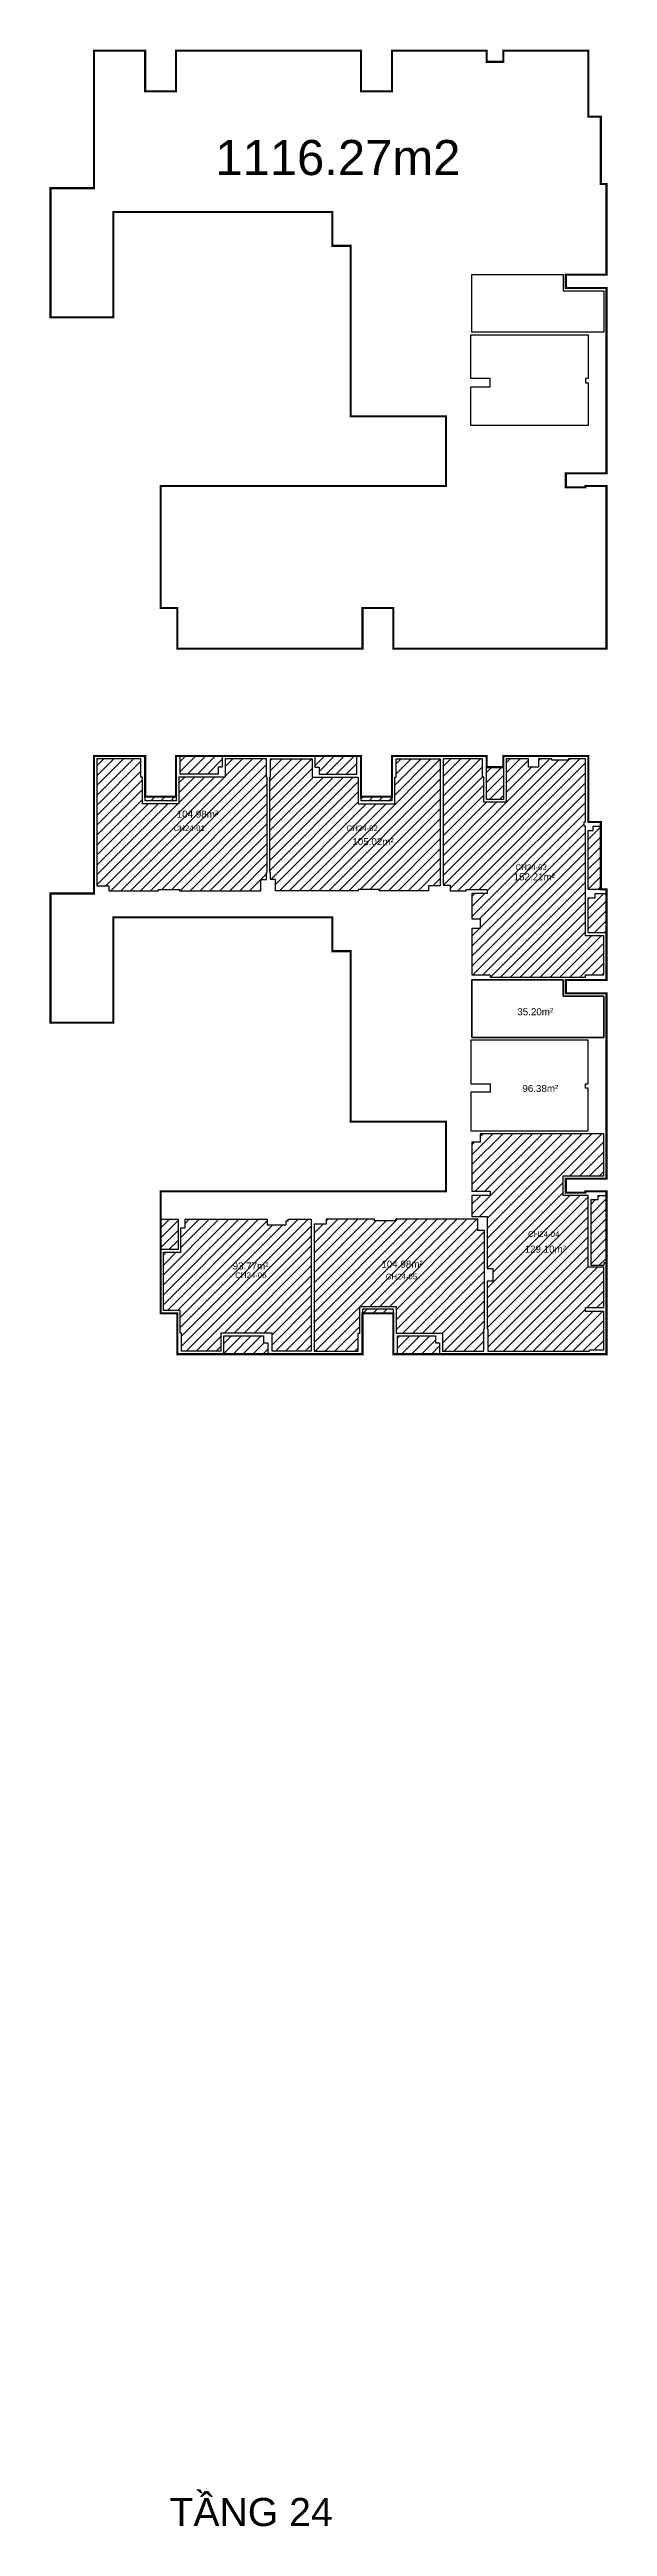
# Model space of a CAD drawing. Header units: millimetres. Extents: x -1033108 to 51274, y -86347 to 92949.
# Drawn here: x 11474 to 51274, y -83446 to 92949 of the extents above; entities that cross this region are included whole.
import ezdxf
from ezdxf.enums import TextEntityAlignment as Align

# ---------------------------------------------------------------- set-up
doc = ezdxf.new("R2010")
doc.units = ezdxf.units.MM
doc.header["$MEASUREMENT"] = 0
doc.linetypes.add('Hidden 1_8_', pattern=[4.7625, 3.175, -1.5875])
doc.layers.add('CHU', color=181, linetype='Continuous', lineweight=5)
doc.layers.add('DT 1', color=230, linetype='Continuous')
doc.layers.add('DT CH', color=5, linetype='Continuous')
doc.styles.add('Arial_3', font='arial_0.ttf', dxfattribs={"height": 400})
doc.styles.add('Arial_6', font='arial_0.ttf', dxfattribs={"height": 440})
doc.styles.get("Standard").update_dxf_attribs({"font": 'arial_0.ttf'})
pattern_1 = [(45, (-384594.06, -65464.5), (-353.5534, 353.5534), [])]

msp = doc.modelspace()

# ---------------------------------------------------------------- texts
at = {"layer": 'CHU', "color": 7, "attachment_point": 3, "line_spacing_factor": 0.936439}
for s, insert, char_height, width, style in [('\\pt2540,5080,7620,10160,12700,15240,17780,20320,22860,25400,27940,30480,33020,35560,38100,40640,43180,45720,48260,50800,53340,55880,58420,60960,63500,66040,68580,71120,73660,76200,78740,81280;CH24-01', (22557, 37692), 400, 2298.76, 'Arial_3'), ('\\pt2540,5080,7620,10160,12700,15240,17780,20320,22860,25400,27940,30480,33020,35560,38100,40640,43180,45720,48260,50800,53340,55880,58420,60960,63500,66040,68580,71120,73660,76200,78740,81280;CH24-02', (34895, 37692), 400, 2298.76, 'Arial_3'), ('\\pt2540,5080,7620,10160,12700,15240,17780,20320,22860,25400,27940,30480,33020,35560,38100,40640,43180,45720,48260,50800,53340,55880,58420,60960,63500,66040,68580,71120,73660,76200,78740,81280;CH24-03', (46946, 34917), 400, 2298.76, 'Arial_3'), ('\\pt2540,5080,7620,10160,12700,15240,17780,20320,22860,25400,27940,30480,33020,35560,38100,40640,43180,45720,48260,50800,53340,55880,58420,60960,63500,66040,68580,71120,73660,76200,78740,81280;CH24-04', (47839, 8788), 400, 2298.76, 'Arial_3'), ('\\pt2540,5080,7620,10160,12700,15240,17780,20320,22860,25400,27940,30480,33020,35560,38100,40640,43180,45720,48260,50800,53340,55880,58420,60960,63500,66040,68580,71120,73660,76200,78740,81280;CH24-06', (26956, 5858), 400, 2298.76, 'Arial_3'), ('\\pt2540,5080,7620,10160,12700,15240,17780,20320,22860,25400,27940,30480,33020,35560,38100,40640,43180,45720,48260,50800,53340,55880,58420,60960,63500,66040,68580,71120,73660,76200,78740,81280;CH24-05', (37698, 5766), 400, 2298.76, 'Arial_3'), ('\\pt5080,10160,15240,20320,25400,30480,35560,40640,45720,50800,55880,60960,66040,71120,76200,81280,86360,91440,96520,1.01600E+005,1.06680E+005,1.11760E+005,1.16840E+005,1.21920E+005,1.27000E+005,1.32080E+005,1.37160E+005,1.42240E+005,1.47320E+005,1.52400E+005,1.57480E+005,1.62560E+005;TẦNG 24', (31676, -81418), 2000, 28969.91, 'Arial_6')]:
    msp.add_mtext(s, dxfattribs=dict(at, insert=insert, char_height=char_height, width=width, style=style))
at = {"layer": 'DT 1'}
for s, height, p in [('1116.27m2', 2500, (32042, 85258)), ('104.98m²', 500, (22026, 38497)), ('105.02m²', 500, (34548, 36540)), ('152.21m²', 500, (46052, 34030)), ('35.20m²', 500, (46121, 24426)), ('96.38m²', 500, (46480, 18962)), ('129.10m²', 500, (46837, 7520)), ('129.10m²', 500, (46837, 7520)), ('93.77m²', 500, (25816, 6322)), ('104.98m²', 500, (36621, 6444))]:
    msp.add_text(s, height=height, dxfattribs=at).set_placement(p, align=Align.MIDDLE_CENTER)

# ---------------------------------------------------------------- hatches: boundary and pattern name
at = {"layer": 'DT CH'}
h = msp.add_hatch(dxfattribs=at)
h.set_pattern_fill('AL_TUONG', color=256, scale=5)
h.set_pattern_definition(pattern_1)
h.paths.add_polyline_path([(18099, 41142), (17999, 41142), (17999, 42442), (14849, 42442), (14849, 33392), (15699, 33392), (15699, 33042), (19249, 33042), (19249, 33142), (20749, 33142), (20749, 33042), (26549, 33042), (26549, 33842), (26949, 33842), (26949, 34342), (26999, 34342), (26999, 41142), (26949, 41142), (26949, 42442), (23999, 42442), (23999, 41142), (20699, 41142), (20699, 39242), (18099, 39242)])
h.paths.add_polyline_path([(20499, 39742), (18299, 39742), (18299, 39442), (20499, 39442)], flags=17)
h.paths.add_polyline_path([(23499, 41842), (23799, 41842), (23799, 42642), (20799, 42642), (20799, 41342), (23499, 41342)])
h = msp.add_hatch(dxfattribs=at)
h.set_pattern_fill('AL_TUONG', color=256, scale=5)
h.set_pattern_definition(pattern_1)
h.paths.add_polyline_path([(33399, 42642), (30399, 42642), (30399, 41842), (30699, 41842), (30699, 41342), (33399, 41342)])
h.paths.add_polyline_path([(33499, 41142), (30199, 41142), (30199, 42442), (27249, 42442), (27249, 41142), (27199, 41142), (27199, 34342), (27249, 34342), (27249, 33842), (27599, 33842), (27599, 33042), (33499, 33042), (33499, 33142), (34999, 33142), (34999, 33042), (38499, 33042), (38499, 33392), (39349, 33392), (39349, 42442), (36199, 42442), (36199, 41142), (36099, 41142), (36099, 39242), (33499, 39242)])
h.paths.add_polyline_path([(35899, 39742), (33699, 39742), (33699, 39442), (35899, 39442)], flags=17)
h = msp.add_hatch(dxfattribs=at)
h.set_pattern_fill('AL_TUONG', color=256, scale=5)
h.set_pattern_definition(pattern_1)
h.paths.add_polyline_path([(43849, 41841), (42649, 41841), (42649, 39542), (43849, 39542)], flags=17)
h.paths.add_polyline_path([(49699, 42442), (48499, 42442), (48499, 42342), (47299, 42342), (47299, 42442), (46349, 42442), (46349, 41842), (45649, 41842), (45649, 42442), (44049, 42442), (44049, 39342), (42449, 39342), (42449, 41142), (42349, 41142), (42349, 42442), (39549, 42442), (39549, 33442), (40049, 33442), (40049, 33042), (41199, 33042), (41199, 33142), (42699, 33142), (42699, 32842), (41599, 32842), (41599, 31042), (42199, 31042), (42199, 30342), (41599, 30342), (41599, 27042), (42899, 27042), (42899, 26892), (49699, 26892), (49700, 27042), (51000, 27042), (50999, 29842), (49699, 29842), (49699, 37642), (49599, 37642), (49599, 37942), (49699, 37942)])
h.paths.add_polyline_path([(50799, 37642), (50249, 37642), (50249, 37342), (49899, 37342), (49899, 33142), (50799, 33142)], flags=17)
h.paths.add_polyline_path([(51199, 32842), (50399, 32842), (50399, 32542), (49899, 32542), (49899, 30042), (51199, 30042)])
h = msp.add_hatch(dxfattribs=at)
h.set_pattern_fill('AL_TUONG', color=256, scale=5)
h.set_pattern_definition([(45, (-384594.06, -65464.6), (-353.5534, 353.5534), [])])
h.paths.add_polyline_path([(50999, 15742), (42199, 15742), (42199, 15142), (41599, 15142), (41599, 11642), (42899, 11642), (42899, 11342), (41599, 11342), (41599, 9842), (42699, 9842), (42699, 6142), (43099, 6142), (43099, 5242), (42699, 5242), (42699, 1842), (42749, 1842), (42749, 242), (49999, 242), (49999, 342), (50999, 342), (50999, 3067), (49699, 3067), (49699, 3367), (50999, 3367), (50999, 6242), (49899, 6242), (49899, 11342), (48099, 11342), (48099, 12742), (50999, 12742)])
h.paths.add_polyline_path([(51199, 11342), (50599, 11342), (50599, 11042), (50099, 11042), (50099, 6342), (50999, 6342), (50999, 6542), (51199, 6542)])
h = msp.add_hatch(dxfattribs=at)
h.set_pattern_fill('AL_TUONG', color=256, scale=5)
h.set_pattern_definition(pattern_1)
h.paths.add_polyline_path([(26747, 1342), (23899, 1342), (23899, 42), (27047, 42), (27047, 843), (26747, 843)])
h.paths.add_polyline_path([(30149, 9642), (28499, 9642), (28499, 9542), (28349, 9542), (28349, 9242), (26999, 9242), (26999, 9642), (21149, 9642), (21149, 9042), (20849, 9042), (20849, 7292), (19599, 7292), (19599, 3142), (20799, 3142), (20799, 1542), (20899, 1542), (20899, 242), (23699, 242), (23699, 1542), (27347, 1542), (27349, 242), (30149, 242)])
h.paths.add_polyline_path([(20649, 9642), (19399, 9642), (19399, 7492), (20649, 7492)])
h = msp.add_hatch(dxfattribs=at)
h.set_pattern_fill('AL_TUONG', color=256, scale=5)
h.set_pattern_definition(pattern_1)
h.paths.add_polyline_path([(39299, 842), (38999, 842), (38999, 1342), (36299, 1342), (36299, 42), (39299, 42)])
h.paths.add_polyline_path([(35999, 3242), (33799, 3242), (33799, 2942), (35999, 2942)], flags=17)
h.paths.add_polyline_path([(42499, 8842), (42024, 8842), (42024, 9642), (36149, 9642), (36149, 9542), (34649, 9542), (34649, 9642), (31199, 9642), (31199, 9292), (30349, 9292), (30349, 242), (33499, 242), (33497, 1542), (33599, 1542), (33599, 3442), (36199, 3442), (36199, 1542), (39499, 1542), (39499, 242), (42459, 242), (42449, 1842), (42499, 1842)])

# ---------------------------------------------------------------- linework, layer by layer
at = {"layer": 'DT 1', "linetype": 'Hidden 1_8_', "ltscale": 150, "const_width": 150}
for points in [[(18299, 92874), (18299, 89974), (20499, 89974), (20499, 92874), (33699, 92874), (33699, 89974), (35899, 89974), (35899, 92874), (42649, 92874), (42649, 92073), (43849, 92073), (43849, 92874), (49899, 92874), (49899, 88174), (50799, 88174), (50799, 83374), (51199, 83374), (51199, 76924), (48299, 76924), (48299, 75974), (51199, 75974), (51199, 62774), (48299, 62774), (48299, 61774), (49699, 61774), (49699, 61874), (51199, 61874), (51199, 50274), (35999, 50274), (35999, 53174), (33799, 53174), (33797, 50274), (20599, 50274), (20599, 53174), (19399, 53174), (19399, 61874), (39749, 61874), (39749, 66824), (32949, 66824), (32949, 78971), (31649, 78971), (31649, 81374), (16024, 81374), (16024, 73871), (11549, 73871), (11549, 83074), (14649, 83074), (14649, 92874), (18299, 92874)], [(18299, 42642), (18299, 39742), (20499, 39742), (20499, 42642), (33699, 42642), (33699, 39742), (35899, 39742), (35899, 42642), (42649, 42642), (42649, 41841), (43849, 41841), (43849, 42642), (49899, 42642), (49899, 37942), (50799, 37942), (50799, 33142), (51199, 33142), (51199, 26692), (48299, 26692), (48299, 25742), (51199, 25742), (51199, 12542), (48299, 12542), (48299, 11542), (49699, 11542), (49699, 11642), (51199, 11642), (51199, 42), (35999, 42), (35999, 2942), (33799, 2942), (33797, 42), (20599, 42), (20599, 2942), (19399, 2942), (19399, 11642), (39749, 11642), (39749, 16592), (32949, 16592), (32949, 28739), (31649, 28739), (31649, 31142), (16024, 31142), (16024, 23639), (11549, 23639), (11549, 32842), (14649, 32842), (14649, 42642), (18299, 42642)]]:
    msp.add_lwpolyline(points, dxfattribs=at)
at = {"layer": 'DT 1'}
for points in [[(41600, 76924), (48099, 76924), (48099, 75774), (50999, 75774), (50999, 72824), (41600, 72824)], [(49899, 72624), (49899, 69524), (49699, 69524), (49699, 69224), (49899, 69224), (49899, 66174), (41515, 66174), (41515, 68924), (42899, 68924), (42899, 69524), (41515, 69524), (41515, 72624)], [(41600, 26692), (48099, 26692), (48099, 25542), (50999, 25542), (50999, 22592), (41600, 22592)], [(50999, 25542), (48099, 25542), (48099, 26692), (41600, 26692), (41600, 22592), (50999, 22592)], [(41515, 15942), (49899, 15942), (49899, 18992), (49699, 18992), (49699, 19292), (49899, 19292), (49899, 22392), (41515, 22392), (41515, 19292), (42899, 19292), (42899, 18692), (41515, 18692)]]:
    msp.add_lwpolyline(points, close=True, dxfattribs=at)
at = {"layer": 'DT CH'}
for points in [[(15699, 33042), (19249, 33042), (19249, 33142), (20749, 33142), (20749, 33042), (26549, 33042), (26549, 33842), (26949, 33842), (26949, 34342), (26999, 34342), (26999, 41142), (26949, 41142), (26949, 42442), (23999, 42442), (23999, 41142), (20699, 41142), (20699, 39242), (18099, 39242), (18099, 41142), (17999, 41142), (17999, 42442), (14849, 42442), (14849, 33392), (15699, 33392)], [(20799, 42642), (23799, 42642), (23799, 41842), (23499, 41842), (23499, 41342), (20799, 41342)], [(38499, 33042), (34999, 33042), (34999, 33142), (33499, 33142), (33499, 33042), (27599, 33042), (27599, 33842), (27249, 33842), (27249, 34342), (27199, 34342), (27199, 41142), (27249, 41142), (27249, 42442), (30199, 42442), (30199, 41142), (33499, 41142), (33499, 39242), (36099, 39242), (36099, 41142), (36199, 41142), (36199, 42442), (39349, 42442), (39349, 33392), (38499, 33392)], [(30399, 41842), (30699, 41842), (30699, 41342), (33399, 41342), (33399, 42642), (30399, 42642)], [(41599, 31042), (42199, 31042), (42199, 30342), (41599, 30342), (41599, 27042), (42899, 27042), (42899, 26892), (49699, 26892), (49700, 27042), (51000, 27042), (50999, 29842), (49699, 29842), (49699, 37642), (49599, 37642), (49599, 37942), (49699, 37942), (49699, 42442), (48499, 42442), (48499, 42342), (47299, 42342), (47299, 42442), (46349, 42442), (46349, 41842), (45649, 41842), (45649, 42442), (44049, 42442), (44049, 39342), (42449, 39342), (42449, 41142), (42349, 41142), (42349, 42442), (39549, 42442), (39549, 33442), (40049, 33442), (40049, 33042), (41199, 33042), (41199, 33142), (42699, 33142), (42699, 32842), (41599, 32842)], [(42649, 41841), (43849, 41841), (43849, 39542), (42649, 39542)], [(18299, 39742), (20499, 39742), (20499, 39442), (18299, 39442)], [(33699, 39742), (35899, 39742), (35899, 39442), (33699, 39442)], [(50249, 37642), (50799, 37642), (50799, 33142), (49899, 33142), (49899, 37342), (50249, 37342)], [(50399, 32842), (51199, 32842), (51199, 30042), (49899, 30042), (49899, 32542), (50399, 32542)], [(41599, 9842), (42699, 9842), (42699, 6142), (43099, 6142), (43099, 5242), (42699, 5242), (42699, 1842), (42749, 1842), (42749, 242), (49999, 242), (49999, 342), (50999, 342), (50999, 3067), (49699, 3067), (49699, 3367), (50999, 3367), (50999, 6242), (49899, 6242), (49899, 11342), (48099, 11342), (48099, 12742), (50999, 12742), (50999, 15742), (42199, 15742), (42199, 15142), (41599, 15142), (41599, 11642), (42899, 11642), (42899, 11342), (41599, 11342)], [(50599, 11342), (51199, 11342), (51199, 6542), (50999, 6542), (50999, 6342), (50099, 6342), (50099, 11042), (50599, 11042)], [(19399, 9642), (20649, 9642), (20649, 7492), (19399, 7492)], [(30149, 9642), (30149, 242), (27349, 242), (27347, 1542), (23699, 1542), (23699, 242), (20899, 242), (20899, 1542), (20799, 1542), (20799, 3142), (19599, 3142), (19599, 7292), (20849, 7292), (20849, 9042), (21149, 9042), (21149, 9642), (26999, 9642), (26999, 9242), (28349, 9242), (28349, 9542), (28499, 9542), (28499, 9642)], [(42024, 9642), (36149, 9642), (36149, 9542), (34649, 9542), (34649, 9642), (31199, 9642), (31199, 9292), (30349, 9292), (30349, 242), (33499, 242), (33497, 1542), (33599, 1542), (33599, 3442), (36199, 3442), (36199, 1542), (39499, 1542), (39499, 242), (42459, 242), (42449, 1842), (42499, 1842), (42499, 8842), (42024, 8842)], [(33799, 2942), (35999, 2942), (35999, 3242), (33799, 3242)], [(23899, 1342), (26747, 1342), (26747, 843), (27047, 843), (27047, 42), (23899, 42)], [(38999, 1342), (38999, 842), (39299, 842), (39299, 42), (36299, 42), (36299, 1342)]]:
    msp.add_lwpolyline(points, close=True, dxfattribs=at)

msp.set_redraw_order([(e.dxf.handle, doc.entitydb.next_handle()) for e in msp.query("TEXT MTEXT ATTDEF DIMENSION ARC_DIMENSION")])  # texts and dimensions are drawn at this point

doc.saveas('drawing.dxf')
